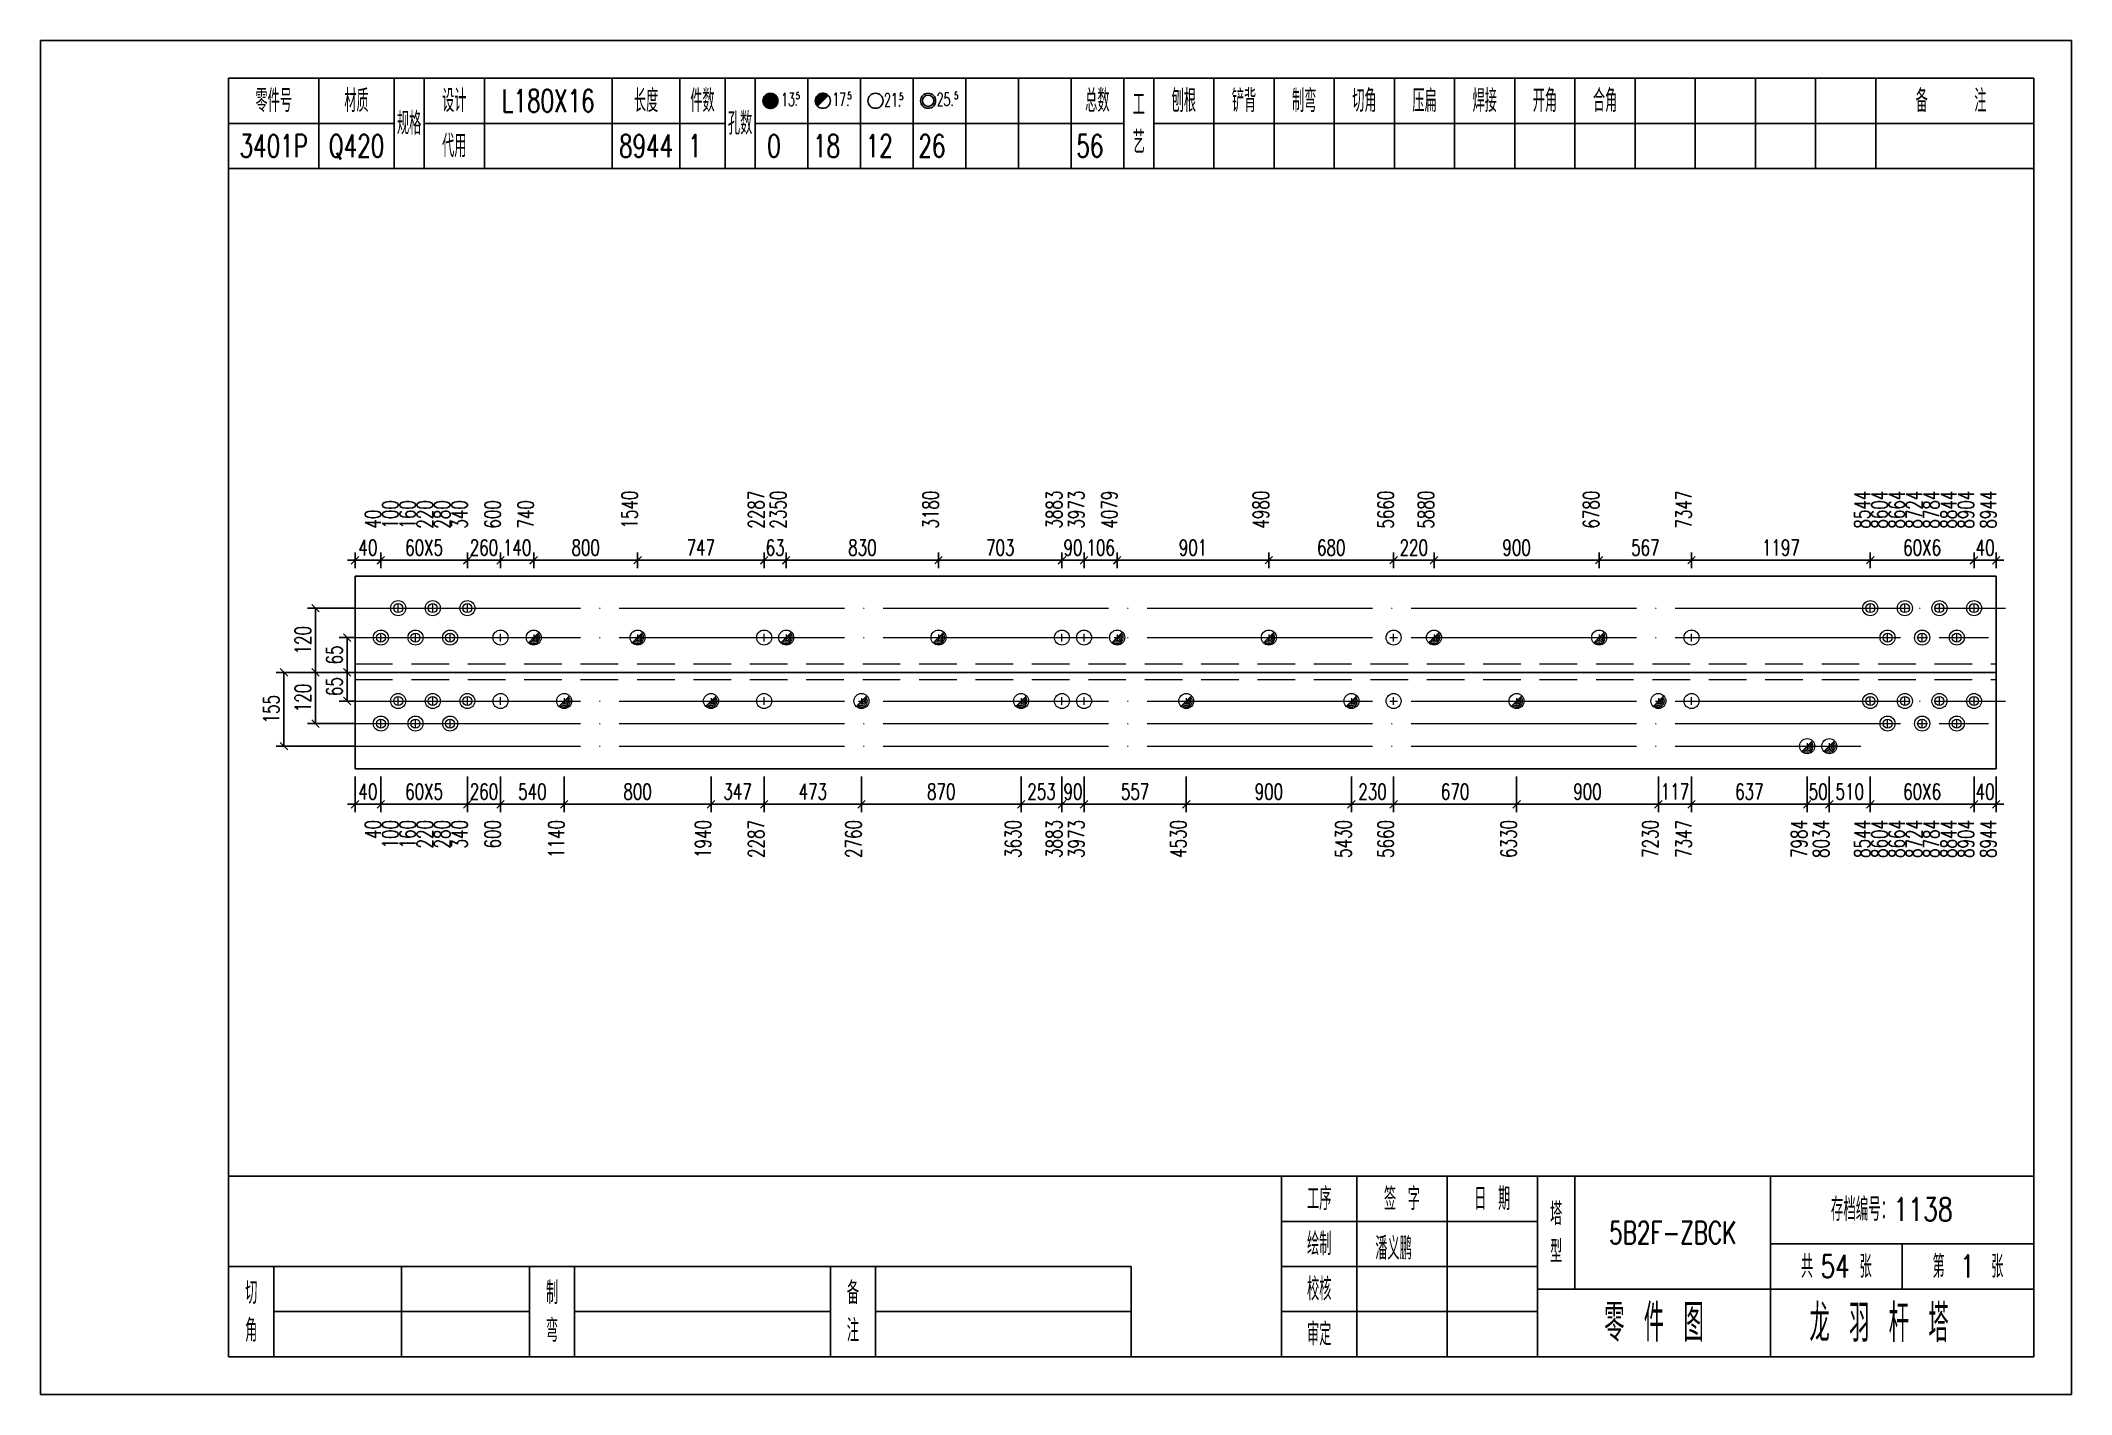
# Model space of a CAD drawing. Header units: millimetres. Extents: x 0 to 30240, y -10896 to -1348.
# Drawn here: x 0 to 270, y -10895.8 to -10715.8 of the extents above; entities that cross this region are included whole.
import ezdxf
from ezdxf.enums import TextEntityAlignment as Align

# ---------------------------------------------------------------- set-up
doc = ezdxf.new("R2010")
doc.units = ezdxf.units.MM
doc.header["$LTSCALE"] = 20
doc.header["$PDMODE"] = 1
doc.linetypes.add('DASHDOT2X', pattern=[1.75, 1.5, -0.125, 0, -0.125])
doc.linetypes.add('HIDDEN', pattern=[0.375, 0.25, -0.125])
for name, color, linetype, lineweight in [('1', 7, 'Continuous', 25), ('11', 3, 'Continuous', 13), ('2', 1, 'HIDDEN', 13), ('5', 1, 'Continuous', 13), ('7', 2, 'DASHDOT2X', 13)]:
    doc.layers.add(name, color=color, linetype=linetype, lineweight=lineweight)
doc.styles.get("Standard").update_dxf_attribs({"font": 'simplex', "width": 0.7, "bigfont": 'gbhzfs.shx'})
doc.styles.add('SYMBOL_TXT', font='txt.shx', dxfattribs={"width": 0.6})
doc.styles.add('TITLE_TXT', font='simplex.shx', dxfattribs={"width": 0.75, "height": 2.5, "bigfont": 'gbhzfs.shx'})
doc.dimstyles.get("Standard").update_dxf_attribs({"dimtxt": 2.1, "dimasz": 1, "dimexe": 1.05, "dimexo": 0, "dimgap": 0.63, "dimtad": 1, "dimzin": 0, "dimdsep": 46, "dimtxsty": 'standard', "dimblk": 'OBLIQUE', "dimblk1": 'OBLIQUE', "dimblk2": 'OBLIQUE', "dimcen": 0.09, "dimadec": 0, "dimazin": 0, "dimtfac": 1, "dimtdec": 1, "dimtix": 1, "dimtmove": 0, "dimatfit": 3, "dimfxl": 0, "dimtolj": 1, "dimtzin": 0, "dimarcsym": 0})
pattern_1 = [(0, (-3, 0), (0, 0.0125), [])]

msp = doc.modelspace()

# ---------------------------------------------------------------- texts
at = {"style": 'TITLE_TXT', "width": 0.75}
for s, p in [('54', (236.667, -10880.296)), ('1', (255.194, -10880.299))]:
    msp.add_text(s, height=3, dxfattribs=at).set_placement(p)
at = {"layer": '1', "width": 0.7}
for s, p in [('L180X16', (67.5, -10723.836)), ('3401P', (31, -10729.836)), ('Q420', (42, -10729.836)), ('8944', (80.5, -10729.836)), ('1', (87, -10729.836)), ('0', (97.5, -10729.836)), ('18', (104.5, -10729.836)), ('12', (111.5, -10729.836)), ('26', (118.5, -10729.836)), ('56', (139.5, -10729.836))]:
    msp.add_text(s, height=3, dxfattribs=at).set_placement(p, align=Align.MIDDLE_CENTER)
for s, p in [('40', (45.24, -10780.726)), ('100', (47.54, -10780.726)), ('160', (49.84, -10780.726)), ('220', (52.14, -10780.726)), ('280', (54.44, -10780.726)), ('340', (56.74, -10780.726)), ('600', (61.15, -10780.726)), ('740', (65.546, -10780.726)), ('1540', (79.361, -10780.726)), ('2287', (96.188, -10780.726)), ('2350', (99.114, -10780.726)), ('3180', (119.373, -10780.726)), ('3883', (135.805, -10780.726)), ('3973', (138.748, -10780.726)), ('4079', (143.152, -10780.726)), ('4980', (163.289, -10780.726)), ('5660', (179.892, -10780.726)), ('5880', (185.246, -10780.726)), ('6780', (207.204, -10780.726)), ('7347', (219.491, -10780.726)), ('8544', (243.255, -10780.726)), ('8604', (245.543, -10780.726)), ('8664', (247.843, -10780.726)), ('8724', (250.143, -10780.726)), ('8784', (252.443, -10780.726)), ('8844', (254.743, -10780.726)), ('8904', (257.043, -10780.726)), ('8944', (260, -10780.726))]:
    msp.add_text(s, height=2.1, rotation=90, dxfattribs=at).set_placement(p)
for s, p in [('40', (45.24, -10819.471)), ('100', (47.54, -10819.471)), ('160', (49.84, -10819.471)), ('220', (52.14, -10819.471)), ('280', (54.44, -10819.471)), ('340', (56.74, -10819.471)), ('600', (61.15, -10819.471)), ('1140', (69.609, -10819.471)), ('1940', (89.12, -10819.471)), ('2287', (96.188, -10819.471)), ('2760', (109.126, -10819.471)), ('3630', (130.352, -10819.471)), ('3883', (135.805, -10819.471)), ('3973', (138.748, -10819.471)), ('4530', (152.312, -10819.471)), ('5430', (174.267, -10819.471)), ('5660', (179.892, -10819.471)), ('6330', (196.225, -10819.471)), ('7230', (215.08, -10819.471)), ('7347', (219.491, -10819.471)), ('7984', (234.858, -10819.471)), ('8034', (237.783, -10819.471)), ('8544', (243.255, -10819.471)), ('8604', (245.543, -10819.471)), ('8664', (247.843, -10819.471)), ('8724', (250.143, -10819.471)), ('8784', (252.443, -10819.471)), ('8844', (254.743, -10819.471)), ('8904', (257.043, -10819.471)), ('8944', (260, -10819.471))]:
    msp.add_text(s, height=2.1, rotation=90, dxfattribs=at).set_placement(p, align=Align.RIGHT)
at = {"layer": '1', "insert": (217, -10874.336), "char_height": 3, "width": 26, "attachment_point": 5}
msp.add_mtext('5B2F-ZBCK', dxfattribs=at)

# ---------------------------------------------------------------- blocks, each defined once
blk = doc.blocks.new('M12_HOLE')
h = blk.add_hatch()
h.set_pattern_fill('LINE', scale=0.1, style=0)
h.set_pattern_definition(pattern_1)
h.paths.add_polyline_path([(-5, 0, 1), (-1, 0, 1)])
at = {"color": 7}
blk.add_circle((-3, 0), 2, dxfattribs=at)
at = {"color": 7, "attachment_point": 1, "style": 'SYMBOL_TXT'}
for s, insert, char_height, width in [('13\\f??|b0|i0|c0|p54;.', (-0.12, 2.11), 3.5, 5.7075), ('5', (3.74, 2.26), 1.8, 2.9309)]:
    blk.add_mtext(s, dxfattribs=dict(at, insert=insert, char_height=char_height, width=width))
blk = doc.blocks.new('M16_HOLE')
h = blk.add_hatch()
h.set_pattern_fill('LINE', scale=0.1, style=0)
h.set_pattern_definition(pattern_1)
h.paths.add_polyline_path([(-1.59, 1.41, 0.668179), (-5, 0, 0.198912), (-4.41, -1.41)])
at = {"color": 7}
blk.add_circle((-3, 0), 2, dxfattribs=at)
at = {"color": 7, "attachment_point": 1, "style": 'SYMBOL_TXT'}
for s, insert, char_height, width in [('17.', (-0.44, 2.13), 3.5, 6.3164), ('5', (3.56, 2.25), 1.8, 1.822)]:
    blk.add_mtext(s, dxfattribs=dict(at, insert=insert, char_height=char_height, width=width))
blk = doc.blocks.new('M20_HOLE')
at = {"color": 7}
blk.add_circle((-3, 0), 2, dxfattribs=at)
at = {"color": 7, "attachment_point": 1, "style": 'SYMBOL_TXT'}
for s, insert, char_height, width in [('21.', (-0.69, 2.01), 3.5, 6.0735), ('5', (3.32, 2.01), 1.8, 1.4576)]:
    blk.add_mtext(s, dxfattribs=dict(at, insert=insert, char_height=char_height, width=width))
blk = doc.blocks.new('M24_HOLE')
at = {"color": 7}
for radius in [2, 1.5]:
    blk.add_circle((-3, 0), radius, dxfattribs=at)
at = {"color": 7, "attachment_point": 1, "style": 'SYMBOL_TXT'}
for s, insert, char_height, width in [('25.', (-0.69, 2.13), 3.5, 2.4294), ('5', (3.93, 2.25), 1.8, 1.9435)]:
    blk.add_mtext(s, dxfattribs=dict(at, insert=insert, char_height=char_height, width=width))
blk = doc.blocks.new('JgCard')
for p, q in [((270, 180), (0, 180)), ((0, 180), (0, 0)), ((270, 0), (270, 180)), ((265, 175), (25, 175)), ((25, 175), (25, 5)), ((37, 175), (37, 163)), ((47, 175), (47, 163)), ((51, 175), (51, 163)), ((59, 175), (59, 163)), ((76, 175), (76, 163)), ((85, 175), (85, 163)), ((91, 175), (91, 163)), ((95, 175), (95, 163)), ((102, 175), (102, 163)), ((109, 175), (109, 163)), ((116, 175), (116, 163)), ((123, 175), (123, 163)), ((130, 175), (130, 163)), ((137, 175), (137, 163)), ((144, 175), (144, 163)), ((148, 175), (148, 163)), ((156, 175), (156, 163)), ((164, 175), (164, 163)), ((172, 175), (172, 163)), ((180, 175), (180, 163)), ((188, 175), (188, 163)), ((196, 175), (196, 163)), ((204, 175), (204, 163)), ((212, 175), (212, 163)), ((220, 175), (220, 163)), ((228, 175), (228, 163)), ((236, 175), (236, 163)), ((244, 175), (244, 163)), ((265, 5), (265, 175)), ((25, 169), (47, 169)), ((51, 169), (91, 169)), ((95, 169), (144, 169)), ((148, 169), (265, 169)), ((25, 163), (265, 163)), ((25, 29), (265, 29)), ((165, 5), (165, 29)), ((175, 5), (175, 29)), ((187, 5), (187, 29)), ((199, 5), (199, 29)), ((204, 29), (204, 14)), ((230, 5), (230, 29)), ((165, 23), (199, 23)), ((230, 20), (265, 20)), ((247.5, 20), (247.5, 14)), ((25, 17), (145, 17)), ((31, 5), (31, 17)), ((48, 17), (48, 5)), ((65, 5), (65, 17)), ((71, 5), (71, 17)), ((105, 5), (105, 17)), ((111, 5), (111, 17)), ((145, 5), (145, 17)), ((165, 17), (199, 17)), ((199, 14), (265, 14)), ((31, 11), (65, 11)), ((71, 11), (105, 11)), ((111, 11), (145, 11)), ((165, 11), (199, 11)), ((25, 5), (265, 5)), ((0, 0), (270, 0))]:
    blk.add_line(p, q)
blk.add_lwpolyline([(96.03, 171.99, -1), (98.03, 171.99, -1)], format="xyb", close=True)
blk.add_point((145, 96))
at = {"xscale": 0.5, "yscale": 0.5, "zscale": 0.5}
for name, p in [('M12_HOLE', (98.53, 171.99)), ('M16_HOLE', (105.5, 172)), ('M20_HOLE', (112.5, 172)), ('M24_HOLE', (119.5, 172))]:
    blk.add_blockref(name, p, dxfattribs=at)
at = {"style": 'TITLE_TXT', "width": 0.75}
for s, height, p in [('存档编号：1138', 3.076, (238.02, 23.07)), ('潘义鹏', 3, (177.45, 17.91)), ('龙 羽 杆 塔', 5, (235.17, 6.97))]:
    blk.add_text(s, height=height, dxfattribs=at).set_placement(p)
at = {"attachment_point": 5, "style": 'TITLE_TXT'}
for s, insert, char_height, width in [('零件号', (31, 172), 3, 15), ('材质', (42, 172), 3, 8), ('设计', (55, 172), 3, 8), ('长度', (80.5, 172), 3, 8), ('件数', (88, 172), 3, 6), ('总数', (140.5, 172), 3, 7), ('工\\P艺', (146, 169), 3, 4), ('刨根', (152, 172), 3, 8), ('铲背', (160, 172), 3, 8), ('制弯', (168, 172), 3, 8), ('切角', (176, 172), 3, 8), ('压扁', (184, 172), 3, 8), ('焊接', (192, 172), 3, 8), ('开角', (200, 172), 3, 8), ('合角', (208, 172), 3, 8), ('备    注', (254, 172), 3, 22), ('规格', (49, 169), 3, 4), ('孔数', (93, 169), 3, 4), ('代用', (55, 166), 3, 8), ('工序', (170, 26), 3, 10), ('签 字', (181, 26), 3, 12), ('日 期', (193, 26), 3, 12), ('塔\\P型', (201.5, 21.5), 3, 5), ('绘制', (170, 20), 3, 10), ('共    张', (238.75, 17), 3, 17.5), ('第    张', (256.25, 17), 3, 17.5), ('切\\P角', (28, 11), 3, 6), ('制\\P弯', (68, 11), 3, 6), ('备\\P注', (108, 11), 3, 6), ('校核', (170, 14), 3, 10), ('零 件 图', (214.5, 9.5), 5, 31), ('审定', (170, 8), 3, 10)]:
    blk.add_mtext(s, dxfattribs=dict(at, insert=insert, char_height=char_height, width=width))
blk = doc.blocks.new('M24')
for p, q in [((-0.6, 0), (0.6, 0)), ((0, -0.6), (0, 0.6))]:
    blk.add_line(p, q)
for radius in [1, 0.6]:
    blk.add_circle((0, 0), radius)
blk = doc.blocks.new('M20')
for p, q in [((-0.5, 0), (0.5, 0)), ((0, -0.5), (0, 0.5))]:
    blk.add_line(p, q)
blk.add_circle((0, 0), 1)
blk = doc.blocks.new('M16')
for p, q in [((-0.71, -0.71), (0.71, 0.71)), ((-0.4, 0), (0.4, 0)), ((0, 0.4), (0, -0.4))]:
    blk.add_line(p, q)
blk.add_circle((0, 0), 1)
for radius in [0.8, 0.6, 0.4, 0.2]:
    blk.add_arc((0, 0), radius, 225, 45)
blk = doc.blocks.new('_Oblique')
at = {"color": 0, "linetype": 'ByBlock', "lineweight": -2}
blk.add_line((-0.5, -0.5), (0.5, 0.5), dxfattribs=at)
blk = doc.blocks.new('*D4143')
at = {"layer": '11', "color": 0, "lineweight": -2}
for p, q in [((41.8, -10813.7), (41.8, -10818.42)), ((45.24, -10813.7), (45.24, -10818.42)), ((41.8, -10817.37), (40.8, -10817.37)), ((41.8, -10817.37), (45.24, -10817.37)), ((45.24, -10817.37), (46.24, -10817.37))]:
    blk.add_line(p, q, dxfattribs=at)
at = {"layer": 'Defpoints', "color": 0}
for p in [(41.8, -10813.7), (45.24, -10813.7), (45.24, -10817.37)]:
    blk.add_point(p, dxfattribs=at)
at = {"layer": '11', "color": 0, "lineweight": -2}
blk.add_blockref('_Oblique', (41.8, -10817.37), dxfattribs=at)
at = {"layer": '11', "color": 0, "lineweight": -2, "rotation": 180}
blk.add_blockref('_Oblique', (45.24, -10817.37), dxfattribs=at)
at = {"layer": '11', "color": 0, "insert": (43.52, -10815.69), "char_height": 2.1, "attachment_point": 5}
blk.add_mtext('\\A1;40', dxfattribs=at)
blk = doc.blocks.new('*D4145')
at = {"layer": '11', "color": 0, "lineweight": -2}
for p, q in [((56.74, -10813.7), (56.74, -10818.42)), ((61.15, -10813.7), (61.15, -10818.42)), ((56.74, -10817.37), (55.74, -10817.37)), ((56.74, -10817.37), (61.15, -10817.37)), ((61.15, -10817.37), (62.15, -10817.37))]:
    blk.add_line(p, q, dxfattribs=at)
at = {"layer": 'Defpoints', "color": 0}
for p in [(56.74, -10813.7), (61.15, -10813.7), (61.15, -10817.37)]:
    blk.add_point(p, dxfattribs=at)
at = {"layer": '11', "color": 0, "lineweight": -2}
blk.add_blockref('_Oblique', (56.74, -10817.37), dxfattribs=at)
at = {"layer": '11', "color": 0, "lineweight": -2, "rotation": 180}
blk.add_blockref('_Oblique', (61.15, -10817.37), dxfattribs=at)
at = {"layer": '11', "color": 0, "insert": (58.95, -10815.69), "char_height": 2.1, "attachment_point": 5}
blk.add_mtext('\\A1;260', dxfattribs=at)
blk = doc.blocks.new('*D4152')
at = {"layer": '11', "color": 0, "lineweight": -2}
for p, q in [((135.79, -10813.7), (135.79, -10818.42)), ((138.73, -10813.7), (138.73, -10818.42)), ((135.79, -10817.37), (134.79, -10817.37)), ((135.79, -10817.37), (138.73, -10817.37)), ((138.73, -10817.37), (139.73, -10817.37))]:
    blk.add_line(p, q, dxfattribs=at)
at = {"layer": 'Defpoints', "color": 0}
for p in [(135.79, -10813.7), (138.73, -10813.7), (138.73, -10817.37)]:
    blk.add_point(p, dxfattribs=at)
at = {"layer": '11', "color": 0, "lineweight": -2}
blk.add_blockref('_Oblique', (135.79, -10817.37), dxfattribs=at)
at = {"layer": '11', "color": 0, "lineweight": -2, "rotation": 180}
blk.add_blockref('_Oblique', (138.73, -10817.37), dxfattribs=at)
at = {"layer": '11', "color": 0, "insert": (137.26, -10815.69), "char_height": 2.1, "attachment_point": 5}
blk.add_mtext('\\A1;90', dxfattribs=at)
blk = doc.blocks.new('*D4158')
at = {"layer": '11', "color": 0, "lineweight": -2}
for p, q in [((215.09, -10813.7), (215.09, -10818.42)), ((219.5, -10813.7), (219.5, -10818.42)), ((215.09, -10817.37), (214.09, -10817.37)), ((215.09, -10817.37), (219.5, -10817.37)), ((219.5, -10817.37), (220.5, -10817.37))]:
    blk.add_line(p, q, dxfattribs=at)
at = {"layer": 'Defpoints', "color": 0}
for p in [(215.09, -10813.7), (219.5, -10813.7), (219.5, -10817.37)]:
    blk.add_point(p, dxfattribs=at)
at = {"layer": '11', "color": 0, "lineweight": -2}
blk.add_blockref('_Oblique', (215.09, -10817.37), dxfattribs=at)
at = {"layer": '11', "color": 0, "lineweight": -2, "rotation": 180}
blk.add_blockref('_Oblique', (219.5, -10817.37), dxfattribs=at)
at = {"layer": '11', "color": 0, "insert": (217.29, -10815.69), "char_height": 2.1, "attachment_point": 5}
blk.add_mtext('\\A1;117', dxfattribs=at)
blk = doc.blocks.new('*D4160')
at = {"layer": '11', "color": 0, "lineweight": -2}
for p, q in [((234.87, -10813.7), (234.87, -10818.42)), ((237.81, -10813.7), (237.81, -10818.42)), ((234.87, -10817.37), (233.87, -10817.37)), ((234.87, -10817.37), (237.81, -10817.37)), ((237.81, -10817.37), (238.81, -10817.37))]:
    blk.add_line(p, q, dxfattribs=at)
at = {"layer": 'Defpoints', "color": 0}
for p in [(234.87, -10813.7), (237.81, -10813.7), (237.81, -10817.37)]:
    blk.add_point(p, dxfattribs=at)
at = {"layer": '11', "color": 0, "lineweight": -2}
blk.add_blockref('_Oblique', (234.87, -10817.37), dxfattribs=at)
at = {"layer": '11', "color": 0, "lineweight": -2, "rotation": 180}
blk.add_blockref('_Oblique', (237.81, -10817.37), dxfattribs=at)
at = {"layer": '11', "color": 0, "insert": (236.34, -10815.69), "char_height": 2.1, "attachment_point": 5}
blk.add_mtext('\\A1;50', dxfattribs=at)
blk = doc.blocks.new('*D4163')
at = {"layer": '11', "color": 0, "lineweight": -2}
for p, q in [((257.06, -10813.7), (257.06, -10818.42)), ((260, -10813.7), (260, -10818.42)), ((257.06, -10817.37), (256.06, -10817.37)), ((257.06, -10817.37), (260, -10817.37)), ((260, -10817.37), (261, -10817.37))]:
    blk.add_line(p, q, dxfattribs=at)
at = {"layer": 'Defpoints', "color": 0}
for p in [(257.06, -10813.7), (260, -10813.7), (260, -10817.37)]:
    blk.add_point(p, dxfattribs=at)
at = {"layer": '11', "color": 0, "lineweight": -2}
blk.add_blockref('_Oblique', (257.06, -10817.37), dxfattribs=at)
at = {"layer": '11', "color": 0, "lineweight": -2, "rotation": 180}
blk.add_blockref('_Oblique', (260, -10817.37), dxfattribs=at)
at = {"layer": '11', "color": 0, "insert": (258.53, -10815.69), "char_height": 2.1, "attachment_point": 5}
blk.add_mtext('\\A1;40', dxfattribs=at)
blk = doc.blocks.new('*D4164')
at = {"layer": '11', "color": 0, "lineweight": -2}
for p, q in [((41.8, -10784.93), (40.8, -10784.93)), ((41.8, -10785.98), (41.8, -10783.88)), ((41.8, -10784.93), (45.24, -10784.93)), ((45.24, -10785.98), (45.24, -10783.88)), ((45.24, -10784.93), (46.24, -10784.93))]:
    blk.add_line(p, q, dxfattribs=at)
at = {"layer": 'Defpoints', "color": 0}
for p in [(41.8, -10785.98), (45.24, -10784.93), (45.24, -10785.98)]:
    blk.add_point(p, dxfattribs=at)
at = {"layer": '11', "color": 0, "lineweight": -2}
blk.add_blockref('_Oblique', (41.8, -10784.93), dxfattribs=at)
at = {"layer": '11', "color": 0, "lineweight": -2, "rotation": 180}
blk.add_blockref('_Oblique', (45.24, -10784.93), dxfattribs=at)
at = {"layer": '11', "color": 0, "insert": (43.52, -10783.25), "char_height": 2.1, "attachment_point": 5}
blk.add_mtext('\\A1;40', dxfattribs=at)
blk = doc.blocks.new('*D4166')
at = {"layer": '11', "color": 0, "lineweight": -2}
for p, q in [((56.74, -10784.93), (55.74, -10784.93)), ((56.74, -10785.98), (56.74, -10783.88)), ((56.74, -10784.93), (61.15, -10784.93)), ((61.15, -10785.98), (61.15, -10783.88)), ((61.15, -10784.93), (62.15, -10784.93))]:
    blk.add_line(p, q, dxfattribs=at)
at = {"layer": 'Defpoints', "color": 0}
for p in [(56.74, -10785.98), (61.15, -10784.93), (61.15, -10785.98)]:
    blk.add_point(p, dxfattribs=at)
at = {"layer": '11', "color": 0, "lineweight": -2}
blk.add_blockref('_Oblique', (56.74, -10784.93), dxfattribs=at)
at = {"layer": '11', "color": 0, "lineweight": -2, "rotation": 180}
blk.add_blockref('_Oblique', (61.15, -10784.93), dxfattribs=at)
at = {"layer": '11', "color": 0, "insert": (58.95, -10783.25), "char_height": 2.1, "attachment_point": 5}
blk.add_mtext('\\A1;260', dxfattribs=at)
blk = doc.blocks.new('*D4167')
at = {"layer": '11', "color": 0, "lineweight": -2}
for p, q in [((61.15, -10784.93), (60.15, -10784.93)), ((61.15, -10785.98), (61.15, -10783.88)), ((61.15, -10784.93), (65.56, -10784.93)), ((65.56, -10785.98), (65.56, -10783.88)), ((65.56, -10784.93), (66.56, -10784.93))]:
    blk.add_line(p, q, dxfattribs=at)
at = {"layer": 'Defpoints', "color": 0}
for p in [(61.15, -10785.98), (65.56, -10784.93), (65.56, -10785.98)]:
    blk.add_point(p, dxfattribs=at)
at = {"layer": '11', "color": 0, "lineweight": -2}
blk.add_blockref('_Oblique', (61.15, -10784.93), dxfattribs=at)
at = {"layer": '11', "color": 0, "lineweight": -2, "rotation": 180}
blk.add_blockref('_Oblique', (65.56, -10784.93), dxfattribs=at)
at = {"layer": '11', "color": 0, "insert": (63.35, -10783.25), "char_height": 2.1, "attachment_point": 5}
blk.add_mtext('\\A1;140', dxfattribs=at)
blk = doc.blocks.new('*D4170')
at = {"layer": '11', "color": 0, "lineweight": -2}
for p, q in [((96.19, -10784.93), (95.19, -10784.93)), ((96.19, -10785.98), (96.19, -10783.88)), ((96.19, -10784.93), (99.13, -10784.93)), ((99.13, -10785.98), (99.13, -10783.88)), ((99.13, -10784.93), (100.13, -10784.93))]:
    blk.add_line(p, q, dxfattribs=at)
at = {"layer": 'Defpoints', "color": 0}
for p in [(96.19, -10785.98), (99.13, -10784.93), (99.13, -10785.98)]:
    blk.add_point(p, dxfattribs=at)
at = {"layer": '11', "color": 0, "lineweight": -2}
blk.add_blockref('_Oblique', (96.19, -10784.93), dxfattribs=at)
at = {"layer": '11', "color": 0, "lineweight": -2, "rotation": 180}
blk.add_blockref('_Oblique', (99.13, -10784.93), dxfattribs=at)
at = {"layer": '11', "color": 0, "insert": (97.66, -10783.25), "char_height": 2.1, "attachment_point": 5}
blk.add_mtext('\\A1;63', dxfattribs=at)
blk = doc.blocks.new('*D4173')
at = {"layer": '11', "color": 0, "lineweight": -2}
for p, q in [((135.79, -10784.93), (134.79, -10784.93)), ((135.79, -10785.98), (135.79, -10783.88)), ((135.79, -10784.93), (138.73, -10784.93)), ((138.73, -10785.98), (138.73, -10783.88)), ((138.73, -10784.93), (139.73, -10784.93))]:
    blk.add_line(p, q, dxfattribs=at)
at = {"layer": 'Defpoints', "color": 0}
for p in [(135.79, -10785.98), (138.73, -10784.93), (138.73, -10785.98)]:
    blk.add_point(p, dxfattribs=at)
at = {"layer": '11', "color": 0, "lineweight": -2}
blk.add_blockref('_Oblique', (135.79, -10784.93), dxfattribs=at)
at = {"layer": '11', "color": 0, "lineweight": -2, "rotation": 180}
blk.add_blockref('_Oblique', (138.73, -10784.93), dxfattribs=at)
at = {"layer": '11', "color": 0, "insert": (137.26, -10783.25), "char_height": 2.1, "attachment_point": 5}
blk.add_mtext('\\A1;90', dxfattribs=at)
blk = doc.blocks.new('*D4174')
at = {"layer": '11', "color": 0, "lineweight": -2}
for p, q in [((138.73, -10784.93), (137.73, -10784.93)), ((138.73, -10785.98), (138.73, -10783.88)), ((138.73, -10784.93), (143.14, -10784.93)), ((143.14, -10785.98), (143.14, -10783.88)), ((143.14, -10784.93), (144.14, -10784.93))]:
    blk.add_line(p, q, dxfattribs=at)
at = {"layer": 'Defpoints', "color": 0}
for p in [(138.73, -10785.98), (143.14, -10784.93), (143.14, -10785.98)]:
    blk.add_point(p, dxfattribs=at)
at = {"layer": '11', "color": 0, "lineweight": -2}
blk.add_blockref('_Oblique', (138.73, -10784.93), dxfattribs=at)
at = {"layer": '11', "color": 0, "lineweight": -2, "rotation": 180}
blk.add_blockref('_Oblique', (143.14, -10784.93), dxfattribs=at)
at = {"layer": '11', "color": 0, "insert": (140.94, -10783.25), "char_height": 2.1, "attachment_point": 5}
blk.add_mtext('\\A1;106', dxfattribs=at)
blk = doc.blocks.new('*D4182')
at = {"layer": '11', "color": 0, "lineweight": -2}
for p, q in [((257.06, -10784.93), (256.06, -10784.93)), ((257.06, -10785.98), (257.06, -10783.88)), ((257.06, -10784.93), (260, -10784.93)), ((260, -10785.98), (260, -10783.88)), ((260, -10784.93), (261, -10784.93))]:
    blk.add_line(p, q, dxfattribs=at)
at = {"layer": 'Defpoints', "color": 0}
for p in [(257.06, -10785.98), (260, -10784.93), (260, -10785.98)]:
    blk.add_point(p, dxfattribs=at)
at = {"layer": '11', "color": 0, "lineweight": -2}
blk.add_blockref('_Oblique', (257.06, -10784.93), dxfattribs=at)
at = {"layer": '11', "color": 0, "lineweight": -2, "rotation": 180}
blk.add_blockref('_Oblique', (260, -10784.93), dxfattribs=at)
at = {"layer": '11', "color": 0, "insert": (258.53, -10783.25), "char_height": 2.1, "attachment_point": 5}
blk.add_mtext('\\A1;40', dxfattribs=at)

# ---------------------------------------------------------------- dimensions: what is measured, and where the dimension line sits
at = {"layer": '1'}
for base, p1, p2, text in [((36.55, -10791.296), (41.75, -10799.836), (41.75, -10791.296), '120'), ((40.75, -10795.21), (41.75, -10799.836), (41.75, -10795.21), '65'), ((32.35, -10799.836), (41.75, -10809.646), (41.75, -10799.836), '155'), ((36.55, -10799.836), (41.75, -10806.646), (41.75, -10799.836), '120'), ((40.75, -10799.836), (41.75, -10803.646), (41.75, -10799.836), '65')]:
    msp.add_linear_dim(base=base, p1=p1, p2=p2, angle=90, text=text, dimstyle='standard', dxfattribs=at).render()
at = {"layer": '11'}
for base, p1, p2, text, picture, middle in [((45.24, -10784.926), (41.8, -10785.976), (45.24, -10785.976), '40', '*D4164', (43.52, -10783.246)), ((61.15, -10784.926), (56.74, -10785.976), (61.15, -10785.976), '260', '*D4166', (58.945, -10783.246)), ((65.56, -10784.926), (61.15, -10785.976), (65.56, -10785.976), '140', '*D4167', (63.355, -10783.246)), ((99.134, -10784.926), (96.194, -10785.976), (99.134, -10785.976), '63', '*D4170', (97.664, -10783.246)), ((138.731, -10784.926), (135.791, -10785.976), (138.731, -10785.976), '90', '*D4173', (137.261, -10783.246)), ((143.141, -10784.926), (138.731, -10785.976), (143.141, -10785.976), '106', '*D4174', (140.936, -10783.246)), ((260, -10784.926), (257.06, -10785.976), (260, -10785.976), '40', '*D4182', (258.53, -10783.246)), ((45.24, -10817.371), (41.8, -10813.696), (45.24, -10813.696), '40', '*D4143', (43.52, -10815.691)), ((61.15, -10817.371), (56.74, -10813.696), (61.15, -10813.696), '260', '*D4145', (58.945, -10815.691)), ((138.731, -10817.371), (135.791, -10813.696), (138.731, -10813.696), '90', '*D4152', (137.261, -10815.691)), ((219.498, -10817.371), (215.088, -10813.696), (219.498, -10813.696), '117', '*D4158', (217.293, -10815.691)), ((237.809, -10817.371), (234.869, -10813.696), (237.809, -10813.696), '50', '*D4160', (236.339, -10815.691)), ((260, -10817.371), (257.06, -10813.696), (260, -10813.696), '40', '*D4163', (258.53, -10815.691))]:
    dim = msp.add_linear_dim(base=base, p1=p1, p2=p2, text=text, dimstyle='standard', dxfattribs=at)
    dim.commit()
    dim.dimension.update_dxf_attribs({"geometry": picture, "text_midpoint": middle})
for base, p1, p2, text in [((56.74, -10784.926), (45.24, -10785.976), (56.74, -10785.976), '60X5'), ((79.372, -10784.926), (65.56, -10785.976), (79.372, -10785.976), '800'), ((96.194, -10784.926), (79.372, -10785.976), (96.194, -10785.976), '747'), ((119.384, -10784.926), (99.134, -10785.976), (119.384, -10785.976), '830'), ((135.791, -10784.926), (119.384, -10785.976), (135.791, -10785.976), '703'), ((163.299, -10784.926), (143.141, -10785.976), (163.299, -10785.976), '901'), ((179.889, -10784.926), (163.299, -10785.976), (179.889, -10785.976), '680'), ((185.257, -10784.926), (179.889, -10785.976), (185.257, -10785.976), '220'), ((207.215, -10784.926), (185.257, -10785.976), (207.215, -10785.976), '900'), ((219.498, -10784.926), (207.215, -10785.976), (219.498, -10785.976), '567'), ((243.26, -10784.926), (219.498, -10785.976), (243.26, -10785.976), '1197'), ((257.06, -10784.926), (243.26, -10785.976), (257.06, -10785.976), '60X6'), ((56.74, -10817.371), (45.24, -10813.696), (56.74, -10813.696), '60X5'), ((69.613, -10817.371), (61.15, -10813.696), (69.613, -10813.696), '540'), ((89.131, -10817.371), (69.613, -10813.696), (89.131, -10813.696), '800'), ((96.194, -10817.371), (89.131, -10813.696), (96.194, -10813.696), '347'), ((109.137, -10817.371), (96.194, -10813.696), (109.137, -10813.696), '473'), ((130.363, -10817.371), (109.137, -10813.696), (130.363, -10813.696), '870'), ((135.791, -10817.371), (130.363, -10813.696), (135.791, -10813.696), '253'), ((152.32, -10817.371), (138.731, -10813.696), (152.32, -10813.696), '557'), ((174.278, -10817.371), (152.32, -10813.696), (174.278, -10813.696), '900'), ((179.889, -10817.371), (174.278, -10813.696), (179.889, -10813.696), '230'), ((196.236, -10817.371), (179.889, -10813.696), (196.236, -10813.696), '670'), ((215.088, -10817.371), (196.236, -10813.696), (215.088, -10813.696), '900'), ((234.869, -10817.371), (219.498, -10813.696), (234.869, -10813.696), '637'), ((243.26, -10817.371), (237.809, -10813.696), (243.26, -10813.696), '510'), ((257.06, -10817.371), (243.26, -10813.696), (257.06, -10813.696), '60X6')]:
    msp.add_linear_dim(base=base, p1=p1, p2=p2, text=text, dimstyle='standard', dxfattribs=at).render()

# ---------------------------------------------------------------- linework, layer by layer
at = {"layer": '1'}
for p, q in [((41.8, -10787.026), (41.8, -10812.646)), ((41.8, -10787.026), (260, -10787.026)), ((260, -10787.026), (260, -10812.646)), ((41.8, -10799.836), (260, -10799.836)), ((41.8, -10812.646), (260, -10812.646))]:
    msp.add_line(p, q, dxfattribs=at)
at = {"layer": '2'}
for p, q in [((41.8, -10798.697), (260, -10798.697)), ((41.8, -10800.774), (260, -10800.774))]:
    msp.add_line(p, q, dxfattribs=at)
at = {"layer": '7'}
for p, q in [((41.8, -10791.296), (261.26, -10791.296)), ((41.8, -10795.21), (258.96, -10795.21)), ((41.8, -10803.646), (261.26, -10803.646)), ((41.8, -10806.646), (258.96, -10806.646)), ((41.8, -10809.646), (242.009, -10809.646))]:
    msp.add_line(p, q, dxfattribs=at)

# ---------------------------------------------------------------- block references
at = {"layer": '1'}
msp.add_blockref('JgCard', (0, -10895.836), dxfattribs=at)
at = {"layer": '5'}
for name, p in [('M24', (47.54, -10791.296)), ('M24', (52.14, -10791.296)), ('M24', (56.74, -10791.296)), ('M24', (243.26, -10791.296)), ('M24', (247.86, -10791.296)), ('M24', (252.46, -10791.296)), ('M24', (257.06, -10791.296)), ('M24', (45.24, -10795.21)), ('M24', (49.84, -10795.21)), ('M24', (54.44, -10795.21)), ('M20', (61.15, -10795.21)), ('M16', (65.56, -10795.21)), ('M16', (79.372, -10795.21)), ('M20', (96.194, -10795.21)), ('M16', (99.134, -10795.21)), ('M16', (119.384, -10795.21)), ('M20', (135.791, -10795.21)), ('M20', (138.731, -10795.21)), ('M16', (143.141, -10795.21)), ('M16', (163.299, -10795.21)), ('M20', (179.889, -10795.21)), ('M16', (185.257, -10795.21)), ('M16', (207.215, -10795.21)), ('M20', (219.498, -10795.21)), ('M24', (245.56, -10795.21)), ('M24', (250.16, -10795.21)), ('M24', (254.76, -10795.21)), ('M24', (47.54, -10803.646)), ('M24', (52.14, -10803.646)), ('M24', (56.74, -10803.646)), ('M20', (61.15, -10803.646)), ('M16', (69.613, -10803.646)), ('M16', (89.131, -10803.646)), ('M20', (96.194, -10803.646)), ('M16', (109.137, -10803.646)), ('M16', (130.363, -10803.646)), ('M20', (135.791, -10803.646)), ('M20', (138.731, -10803.646)), ('M16', (152.32, -10803.646)), ('M16', (174.278, -10803.646)), ('M20', (179.889, -10803.646)), ('M16', (196.236, -10803.646)), ('M16', (215.088, -10803.646)), ('M20', (219.498, -10803.646)), ('M24', (243.26, -10803.646)), ('M24', (247.86, -10803.646)), ('M24', (252.46, -10803.646)), ('M24', (257.06, -10803.646)), ('M24', (45.24, -10806.646)), ('M24', (49.84, -10806.646)), ('M24', (54.44, -10806.646)), ('M24', (245.56, -10806.646)), ('M24', (250.16, -10806.646)), ('M24', (254.76, -10806.646)), ('M16', (234.869, -10809.646)), ('M16', (237.809, -10809.646))]:
    msp.add_blockref(name, p, dxfattribs=at)

msp.set_redraw_order([(e.dxf.handle, doc.entitydb.next_handle()) for e in msp.query("TEXT MTEXT ATTDEF DIMENSION ARC_DIMENSION")])  # texts and dimensions are drawn at this point

doc.saveas('drawing.dxf')
